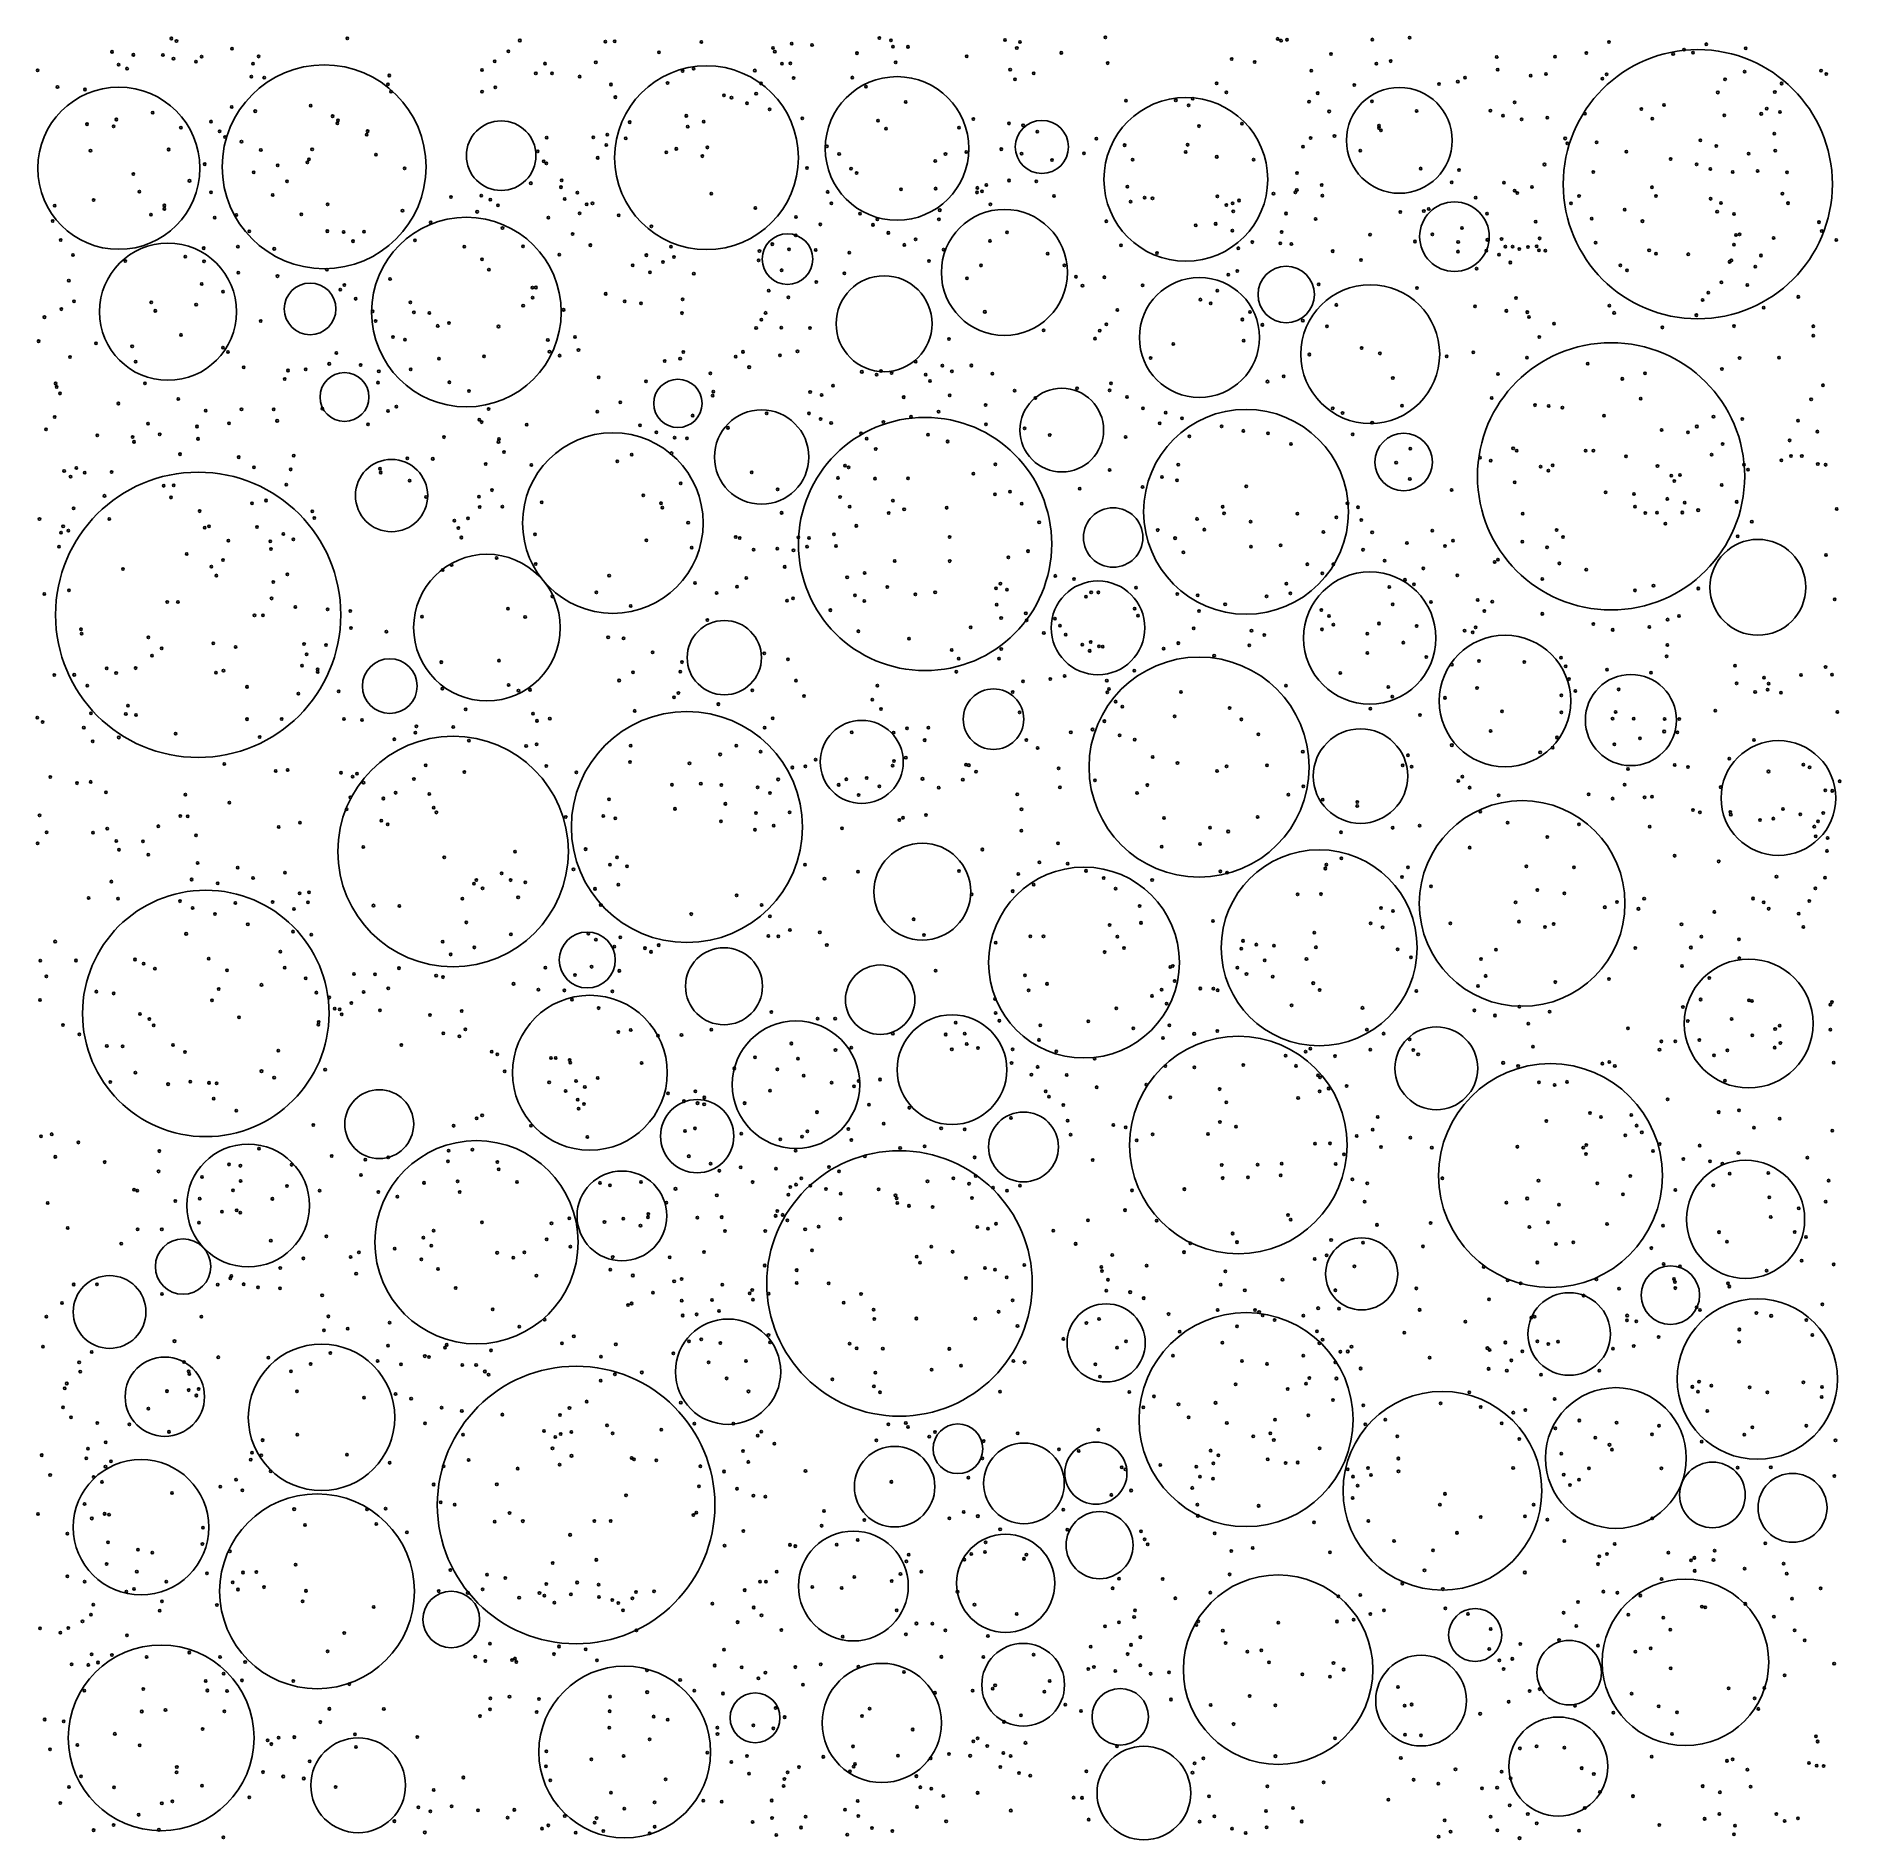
# Model space of a CAD drawing. Header units: metres. Extents: x 0 to 75, y 0.1 to 75.
import ezdxf

# ---------------------------------------------------------------- set-up
doc = ezdxf.new("R2010")
doc.units = ezdxf.units.M
for name, color, linetype in [('Aridos', 7, 'Continuous'), ('Poros', 7, 'Continuous'), ('Ptos_reactivos', 7, 'Continuous')]:
    doc.layers.add(name, color=color, linetype=linetype)

msp = doc.modelspace()

# ---------------------------------------------------------------- linework, layer by layer
at = {"layer": 'Aridos'}
for centre, radius in [((69.044, 68.846), 5.592), ((11.971, 69.568), 4.234), ((27.86, 69.948), 3.818), ((3.441, 69.508), 3.368), ((35.774, 70.33), 2.984), ((56.645, 70.666), 2.198), ((47.774, 69.047), 3.403), ((41.793, 70.395), 1.104), ((40.235, 65.181), 2.619), ((58.934, 66.667), 1.446), ((17.883, 63.532), 3.938), ((31.222, 65.735), 1.05), ((5.483, 63.548), 2.85), ((35.237, 63.048), 1.992), ((48.337, 62.477), 2.494), ((55.436, 61.787), 2.884), ((65.442, 56.71), 5.551), ((12.816, 60.003), 1.016), ((26.67, 59.739), 1.004), ((42.619, 58.631), 1.738), ((30.147, 57.511), 1.959), ((50.276, 55.235), 4.256), ((23.967, 54.766), 3.752), ((36.938, 53.897), 5.262), ((56.828, 57.302), 1.197), ((14.771, 55.909), 1.502), ((6.737, 50.955), 5.927), ((44.754, 54.167), 1.235), ((18.735, 50.425), 3.045), ((55.416, 49.989), 2.748), ((44.124, 50.413), 1.947), ((61.035, 47.375), 2.733), ((48.326, 44.625), 4.573), ((66.267, 46.582), 1.893), ((39.783, 46.618), 1.257), ((27.043, 42.138), 4.8), ((34.308, 44.843), 1.727), ((17.328, 41.12), 4.789), ((55.031, 44.254), 1.963), ((72.395, 43.343), 2.384), ((61.746, 38.961), 4.273), ((36.823, 39.453), 2.013), ((53.314, 37.121), 4.071), ((43.54, 36.507), 3.965), ((7.054, 34.393), 5.12), ((22.905, 36.613), 1.162), ((71.161, 33.974), 2.676), ((23.012, 31.929), 3.217), ((31.574, 31.435), 2.648), ((38.058, 32.056), 2.277), ((58.183, 32.112), 1.72), ((49.956, 28.924), 4.519), ((62.925, 27.656), 4.65), ((14.261, 29.793), 1.431), ((27.47, 29.293), 1.524), ((41.028, 28.845), 1.452), ((8.815, 26.413), 2.549), ((18.302, 24.885), 4.222), ((35.876, 23.174), 5.515), ((24.344, 25.98), 1.866), ((71.031, 25.838), 2.454), ((55.079, 23.571), 1.498), ((3.056, 21.989), 1.511), ((67.908, 22.687), 1.212), ((63.699, 21.073), 1.715), ((71.518, 19.2), 3.332), ((44.464, 20.704), 1.624), ((50.277, 17.516), 4.446), ((28.754, 19.507), 2.188), ((11.863, 17.61), 3.042), ((5.351, 18.469), 1.648), ((22.44, 13.969), 5.766), ((65.641, 15.92), 2.924), ((58.435, 14.561), 4.129), ((44.036, 15.292), 1.292), ((4.362, 13.044), 2.814), ((35.672, 14.73), 1.672), ((11.676, 10.383), 4.047), ((33.96, 10.602), 2.282), ((40.285, 10.717), 2.041), ((51.608, 7.129), 3.936), ((68.532, 7.434), 3.46), ((59.794, 8.568), 1.102), ((5.2, 4.293), 3.858), ((41.015, 6.499), 1.719), ((57.546, 5.842), 1.884), ((24.459, 3.705), 3.566), ((35.14, 4.912), 2.478), ((29.875, 5.124), 1.036), ((63.251, 3.102), 2.058), ((13.384, 2.322), 1.969)]:
    msp.add_circle(centre, radius, dxfattribs=at)
at = {"layer": 'Poros'}
for centre, radius in [((19.327, 70.033), 1.446), ((51.945, 64.263), 1.172), ((11.387, 63.666), 1.073), ((71.542, 52.097), 1.991), ((28.598, 49.175), 1.543), ((14.699, 47.995), 1.137), ((28.585, 35.523), 1.6), ((35.074, 34.964), 1.442), ((6.11, 23.875), 1.15), ((38.305, 16.305), 1.033), ((41.048, 14.868), 1.675), ((69.655, 14.386), 1.364), ((72.981, 13.851), 1.433), ((44.191, 12.3), 1.393), ((17.254, 9.212), 1.176), ((63.699, 7.005), 1.339), ((45.049, 5.171), 1.174), ((46.03, 2), 1.946)]:
    msp.add_circle(centre, radius, dxfattribs=at)
at = {"layer": 'Ptos_reactivos'}
for centre in [(44.429, 74.949), (3.159, 74.346), (4.045, 74.221), (5.27, 74.218), (5.623, 74.899), (5.836, 74.793), (8.144, 74.473), (12.934, 74.902), (19.626, 74.369), (20.102, 74.816), (23.655, 74.769), (24.043, 74.785), (25.883, 74.328), (27.645, 74.756), (30.622, 74.51), (30.697, 74.348), (31.401, 74.686), (32.247, 74.63), (34.106, 74.29), (35.044, 74.915), (35.52, 74.821), (35.605, 74.563), (36.228, 74.553), (40.265, 74.838), (40.752, 74.5), (40.882, 74.758), (42.596, 74.304), (51.59, 74.885), (51.733, 74.815), (51.98, 74.845), (53.805, 74.254), (55.52, 74.857), (57.069, 74.932), (64.417, 74.297), (65.353, 74.749), (68.022, 74.256), (68.475, 74.441), (68.848, 74.312), (69.396, 74.663), (71.037, 74.495), (0.063, 73.582), (3.429, 73.811), (3.786, 73.652), (5.712, 74.057), (6.643, 73.942), (6.88, 74.15), (9.017, 73.85), (9.249, 74.153), (18.535, 73.591), (19.061, 73.956), (20.766, 73.448), (21.151, 73.86), (21.442, 73.447), (23.26, 73.91), (26.867, 73.545), (27.321, 73.647), (29.866, 73.569), (30.993, 73.852), (31.341, 73.863), (35.718, 73.91), (38.67, 74.164), (40.475, 73.61), (41.456, 73.457), (44.53, 73.876), (49.679, 74.045), (50.634, 73.923), (52.983, 73.56), (55.692, 73.85), (56.289, 73.959), (60.694, 74.136), (60.73, 73.603), (63.117, 74.142), (70.988, 73.521), (74.17, 73.559), (0.892, 72.885), (2.032, 72.781), (8.946, 73.319), (9.48, 73.275), (14.619, 72.99), (14.677, 73.362), (14.749, 72.691), (18.536, 72.689), (19.081, 72.871), (22.588, 73.32), (23.886, 72.988), (26.238, 73.047), (30.124, 73.031), (31.476, 73.256), (33.916, 73.278), (34.483, 72.901), (40.676, 73.206), (49.054, 73.04), (54.772, 72.964), (58.293, 73.008), (59.074, 73.107), (59.377, 73.277), (62.105, 73.355), (62.737, 73.427), (65.082, 73.229), (65.255, 73.406), (70.181, 73.198), (72.526, 73.03), (74.384, 73.422), (8.134, 72.056), (11.415, 72.109), (24.072, 72.462), (28.582, 72.538), (28.896, 72.441), (29.542, 72.212), (29.921, 72.604), (30.48, 71.956), (36.135, 72.265), (45.285, 72.32), (47.358, 72.327), (47.888, 72.123), (48.06, 72.395), (49.46, 72.659), (52.897, 72.272), (53.254, 72.628), (55.505, 72.284), (61.434, 72.247), (66.704, 71.966), (67.642, 72.142), (69.877, 72.657), (71.912, 71.983), (72.245, 72.673), (2.123, 71.34), (3.221, 71.247), (3.337, 71.534), (4.847, 71.814), (6.018, 71.192), (7.27, 71.45), (9.106, 71.88), (12.32, 71.672), (12.523, 71.378), (12.547, 71.496), (24.669, 71.424), (27.016, 71.686), (27.081, 71.239), (27.744, 71.446), (31.837, 71.578), (34.985, 71.486), (38.349, 71.2), (38.946, 71.551), (40.423, 71.369), (41.015, 71.296), (48.319, 71.258), (50.103, 71.363), (53.729, 71.868), (55.802, 71.278), (57.36, 71.888), (60.431, 71.898), (60.956, 71.693), (61.726, 71.539), (62.791, 71.605), (64.354, 71.772), (67.153, 71.565), (70.145, 71.702), (71.679, 71.769), (72.455, 71.847), (7.626, 71.046), (7.855, 70.803), (8.537, 70.616), (13.74, 70.901), (13.776, 71.05), (21.218, 70.78), (23.151, 70.792), (23.692, 70.476), (23.735, 70.908), (24.505, 70.757), (35.319, 71.152), (41.601, 71.028), (44.055, 70.735), (45.23, 70.468), (47.846, 70.483), (52.955, 70.761), (53.951, 70.848), (55.798, 71.175), (55.878, 71.085), (63.534, 70.746), (63.619, 70.545), (64.839, 70.589), (69.152, 70.673), (72.22, 70.948), (2.264, 70.234), (5.511, 70.288), (9.341, 70.271), (11.277, 69.752), (11.337, 69.883), (11.474, 70.294), (14.121, 70.077), (20.844, 70.207), (21.096, 69.8), (21.207, 69.713), (23.338, 69.942), (26.184, 70.173), (26.601, 70.316), (27.687, 70.012), (27.893, 70.372), (32.858, 70.419), (33.37, 70.102), (37.36, 69.812), (37.788, 70.1), (38.65, 70.185), (40.103, 70.301), (40.947, 70.11), (42.216, 69.849), (43.539, 70.126), (45.559, 69.86), (47.767, 70.188), (49.06, 69.983), (50.587, 69.866), (52.641, 70.402), (55.021, 70.242), (66.076, 70.196), (67.917, 69.893), (69.812, 70.429), (71.157, 70.113), (72.261, 70.236), (4.048, 69.266), (6.377, 68.986), (7.01, 69.679), (9.045, 69.342), (10.045, 69.63), (10.43, 68.966), (15.313, 69.501), (21.84, 69.008), (32.033, 69.514), (33.867, 69.489), (34.094, 69.306), (40.428, 69), (41.559, 68.966), (52.396, 69.306), (57.535, 69.497), (59.127, 69.435), (62.676, 69.664), (64.7, 69.351), (68.996, 69.668), (69.571, 69.481), (70.498, 69.353), (71.531, 69.397), (72.755, 69.34), (4.295, 68.535), (7.275, 68.511), (9.834, 68.401), (17.239, 68.312), (18.497, 68.374), (18.876, 68.2), (20.559, 68.888), (21.81, 68.723), (21.969, 68.235), (22.495, 68.498), (28.054, 68.452), (32.893, 68.528), (35.941, 68.636), (37.379, 68.666), (39.098, 68.502), (39.115, 68.694), (39.307, 68.553), (39.487, 68.813), (42.301, 68.359), (45.345, 68.741), (46.058, 68.285), (46.389, 68.26), (49.083, 68.341), (51.416, 68.452), (52.329, 68.505), (52.386, 68.607), (53.419, 68.812), (53.449, 68.371), (58.823, 68.919), (59.816, 68.286), (60.99, 68.913), (61.431, 68.574), (61.543, 68.475), (62.152, 68.734), (64.115, 68.351), (67.139, 68.722), (67.307, 68.352), (69.578, 68.239), (72.563, 68.449), (0.776, 67.952), (2.391, 68.187), (4.772, 67.579), (5.333, 67.823), (5.335, 67.961), (7.426, 67.457), (8.328, 67.569), (11.023, 67.594), (12.113, 68.007), (15.227, 67.742), (18.329, 67.699), (19.192, 67.971), (21.286, 67.458), (22.586, 67.632), (22.879, 68.013), (23.121, 68.05), (24.212, 67.555), (29.887, 67.858), (31.573, 67.488), (33.046, 68.053), (34.24, 67.623), (37.551, 67.767), (39.656, 68.008), (45.48, 68.119), (49.46, 67.977), (49.717, 68.053), (49.741, 67.716), (49.987, 68.169), (51.939, 67.628), (56.685, 67.686), (57.662, 67.729), (57.869, 67.82), (60.291, 67.625), (63.778, 68.051), (66.009, 67.789), (69.849, 67.704), (70.007, 68.068), (70.552, 67.613), (72.794, 68.058), (0.696, 67.317), (8.862, 66.89), (12.103, 66.894), (12.782, 66.862), (13.628, 66.872), (16.398, 67.259), (19.382, 67.023), (22.292, 66.774), (25.571, 67.095), (31.567, 66.723), (32.582, 67.173), (34.771, 67.158), (34.956, 67.39), (35.412, 66.826), (37.512, 67.382), (40.344, 66.842), (44.466, 67.309), (48.188, 67.141), (49.013, 67.2), (49.71, 66.916), (51.755, 66.857), (53.164, 67.401), (55.431, 66.748), (58.018, 66.759), (59.245, 67.031), (62.309, 67.284), (64.639, 67.415), (66.746, 67.31), (70.628, 66.738), (70.782, 66.762), (74.08, 67.268), (74.197, 66.899), (1.029, 66.526), (6.97, 66.189), (8.386, 66.255), (9.896, 66.16), (13.175, 66.479), (15.745, 66.509), (17.793, 66.249), (20.238, 66.263), (23.036, 66.313), (26.38, 66.248), (30.059, 66.066), (30.588, 66.355), (31.288, 66.141), (32.397, 66.117), (33.789, 66.001), (36.077, 66.326), (36.545, 66.55), (37.709, 66.127), (39.635, 66.492), (42.033, 65.964), (45.079, 66.309), (46.577, 65.985), (49.951, 66.187), (50.532, 66.439), (51.699, 66.393), (52.163, 66.362), (53.879, 66.064), (57.293, 66.465), (59.079, 66.049), (59.089, 66.449), (60.26, 66.088), (60.305, 66.535), (60.89, 66.564), (61.051, 66.256), (61.348, 66.255), (61.625, 66.153), (61.988, 66.232), (62.351, 66.269), (62.442, 66.1), (62.471, 66.591), (62.712, 66.088), (64.798, 66.412), (67.025, 66.1), (67.309, 65.955), (70.546, 66.338), (72.195, 66.616), (74.798, 66.533), (1.533, 65.906), (3.708, 65.652), (6.203, 65.835), (6.985, 65.641), (12.084, 65.292), (18.535, 65.728), (18.815, 65.3), (21.74, 65.922), (24.793, 65.48), (25.36, 65.897), (26.047, 65.613), (26.503, 65.82), (30.02, 65.681), (30.977, 65.273), (37.098, 65.655), (39.264, 65.469), (42.729, 65.473), (49.911, 65.236), (55.055, 65.696), (59.854, 65.339), (60.789, 65.918), (61.256, 65.593), (65.831, 65.474), (66.104, 65.265), (68.646, 65.938), (70.365, 65.621), (70.444, 65.685), (71.433, 65.419), (71.667, 65.883), (1.363, 64.839), (6.885, 64.702), (8.404, 65.167), (10.033, 65.026), (12.642, 64.467), (12.812, 64.657), (14.713, 64.911), (20.626, 64.548), (20.768, 64.554), (25.508, 65.188), (27.332, 65.128), (32.419, 64.778), (33.586, 65.147), (38.678, 64.937), (43.205, 64.998), (43.48, 64.626), (44.392, 64.982), (45.975, 64.646), (49.535, 65.083), (53.294, 64.681), (57.375, 64.528), (70.029, 64.772), (71.103, 64.662), (1.58, 63.984), (4.785, 63.939), (6.654, 63.842), (7.773, 64.386), (13.283, 64.084), (15.553, 63.933), (20.241, 63.794), (20.634, 64.132), (23.672, 64.291), (24.459, 63.978), (25.139, 63.896), (26.863, 64.062), (30.446, 64.426), (31.261, 64.142), (48.382, 64.054), (48.809, 63.895), (49.077, 64.422), (54.031, 63.833), (59.789, 63.767), (61.493, 64.113), (65.371, 63.798), (69.243, 64.037), (69.481, 64.34), (71.786, 63.716), (73.221, 64.166), (0.351, 63.321), (1.057, 63.655), (4.952, 63.584), (9.336, 63.161), (13.992, 63.561), (14.107, 63.161), (15.699, 63.519), (16.345, 63.498), (16.694, 62.96), (17.157, 63.077), (21.918, 63.626), (26.835, 63.489), (30.141, 63.214), (30.31, 63.5), (39.422, 63.543), (44.473, 63.027), (44.931, 63.622), (50.121, 63.224), (50.438, 63.541), (50.957, 63.003), (52.635, 63.179), (61.093, 63.584), (61.96, 63.529), (62.03, 63.332), (63.072, 63.053), (65.57, 63.5), (68.988, 63.405), (70.549, 62.949), (73.843, 62.946), (0.106, 62.325), (2.492, 62.236), (6.024, 62.586), (14.831, 62.496), (15.326, 62.388), (19.216, 62.933), (21.265, 62.376), (22.399, 62.498), (29.921, 62.872), (30.962, 62.89), (32.153, 62.867), (37.93, 62.41), (41.863, 62.777), (43.999, 62.434), (44.199, 62.756), (47.252, 62.209), (50.177, 62.345), (53.635, 62.937), (62.457, 62.494), (67.572, 62.893), (73.842, 62.557), (1.417, 61.663), (3.995, 62.111), (4.14, 61.471), (7.768, 62.059), (7.975, 61.877), (12.483, 61.838), (16.739, 61.598), (18.615, 61.689), (21.335, 61.883), (21.756, 61.728), (22.54, 61.955), (26.124, 61.495), (26.764, 61.597), (26.895, 61.874), (29.072, 61.682), (29.37, 61.881), (30.907, 61.732), (31.639, 61.901), (36.552, 61.471), (46.31, 61.624), (52.906, 61.771), (55.079, 62.036), (55.835, 61.813), (58.615, 61.693), (59.717, 61.864), (61.947, 61.644), (70.779, 61.622), (72.42, 61.644), (8.629, 61.24), (10.335, 60.75), (10.47, 61.105), (11.208, 61.151), (12.181, 61.383), (13.488, 61.331), (14.243, 61.073), (15.57, 61.153), (23.382, 60.821), (28.021, 60.985), (29.63, 61.244), (34.312, 61.05), (34.925, 60.93), (35.106, 61.084), (35.548, 60.999), (36.969, 60.934), (37.661, 61.311), (38.052, 61.066), (38.862, 61.313), (39.739, 60.97), (51.841, 60.863), (56.374, 60.79), (60.741, 60.961), (64.472, 61.386), (65.908, 60.76), (66.854, 60.99), (70.045, 61.164), (0.814, 60.566), (0.86, 60.418), (1.001, 60.151), (4.527, 60.571), (14.209, 60.606), (17.175, 60.62), (17.988, 60.25), (25.344, 60.654), (28.115, 60.062), (28.141, 60.225), (32.165, 60.211), (32.639, 60.091), (33.117, 60.474), (36.054, 59.997), (37.144, 60.673), (37.966, 60.069), (40.659, 60.268), (41.522, 59.968), (43.257, 60.363), (44.607, 60.283), (44.668, 60.572), (45.33, 60.008), (51.167, 60.647), (60.483, 59.964), (74.244, 60.495), (3.422, 59.735), (5.911, 59.922), (7.052, 59.441), (8.537, 59.495), (9.877, 59.489), (11.898, 59.522), (14.628, 59.427), (14.972, 59.604), (18.803, 59.505), (23.319, 59.397), (24.275, 59.786), (27.283, 59.235), (30.358, 59.327), (32.115, 59.32), (37.498, 59.39), (39.454, 59.667), (45.991, 59.537), (46.938, 59.354), (53.88, 59.531), (54.284, 59.336), (56.76, 59.641), (62.286, 59.666), (62.85, 59.634), (63.422, 59.561), (65.15, 59.226), (66.673, 59.935), (73.755, 59.909), (0.418, 58.657), (0.775, 59.169), (4.655, 58.9), (5.143, 58.453), (6.689, 58.779), (8.019, 58.912), (10.019, 59.014), (13.797, 58.867), (18.414, 59.06), (18.513, 58.96), (20.39, 58.852), (25.099, 58.83), (25.777, 58.54), (28.75, 58.723), (32.597, 59.089), (33.037, 58.928), (34.281, 58.493), (35.211, 58.963), (36.356, 59.184), (39.466, 58.868), (41.073, 58.702), (46.69, 58.913), (47.618, 59.122), (49.259, 58.787), (50.164, 58.598), (51.189, 58.498), (54.706, 58.449), (55.515, 58.933), (67.54, 58.634), (68.635, 58.535), (69.005, 58.779), (69.697, 59.183), (70.89, 59.089), (73.209, 59.023), (74.015, 58.57), (2.545, 58.412), (4.011, 58.338), (4.073, 58.142), (6.732, 58.267), (16.949, 58.337), (19.216, 58.135), (19.233, 58.262), (19.446, 57.717), (26.53, 58.317), (27.046, 58.286), (34.515, 58.274), (34.892, 57.841), (37.066, 58.435), (37.875, 58.156), (42.122, 58.422), (45.269, 58.347), (47.921, 58.371), (52.142, 58.055), (57.099, 57.855), (61.374, 57.871), (61.52, 57.77), (64.384, 57.772), (64.71, 57.773), (70.073, 58.051), (72.861, 58.198), (1.676, 57.058), (5.983, 57.629), (8.425, 57.505), (9.053, 57.084), (10.584, 56.993), (10.711, 57.563), (14.292, 57.023), (15.427, 57.451), (16.486, 57.435), (18.686, 57.219), (20.582, 57.183), (24.152, 57.33), (24.753, 57.61), (26.404, 57.67), (33.615, 57.151), (33.762, 57.082), (39.861, 57.205), (44.604, 56.973), (47.456, 57.19), (56.512, 57.28), (59.998, 57.484), (60.445, 57.358), (62.514, 57.115), (62.836, 56.944), (63.015, 57.161), (66.062, 57.536), (67.37, 57.133), (69.618, 57.61), (70.964, 57.194), (71.136, 56.987), (72.521, 57.378), (72.917, 57.551), (73.367, 57.548), (74.033, 57.219), (74.354, 57.187), (1.17, 56.935), (1.434, 56.692), (2.023, 56.858), (3.139, 56.883), (5.308, 56.315), (5.721, 56.333), (10.397, 56.362), (14.324, 56.868), (15.524, 56.53), (26.788, 56.414), (29.739, 56.872), (33.318, 56.645), (34.858, 56.617), (36.235, 56.623), (38.945, 56.816), (43.365, 56.192), (45.974, 56.267), (46.778, 56.681), (47.411, 56.546), (50.281, 56.294), (57.081, 56.599), (61.441, 56.461), (67.941, 56.733), (68.066, 56.513), (68.303, 56.765), (70.039, 56.352), (2.845, 55.897), (5.61, 55.83), (8.978, 55.59), (9.557, 55.704), (16.21, 55.851), (18.4, 55.861), (18.941, 56.135), (19.379, 55.447), (21.011, 55.63), (25.232, 55.92), (25.97, 55.592), (30.814, 56.167), (33.41, 55.845), (33.807, 55.446), (35.601, 55.696), (39.84, 55.962), (40.468, 56.066), (40.955, 55.568), (49.308, 55.442), (54.49, 55.59), (58.816, 56.145), (65.213, 56.046), (66.393, 55.977), (66.438, 55.448), (67.777, 55.772), (68.504, 55.618), (70.665, 55.649), (0.144, 54.931), (1.559, 55.383), (3.041, 54.94), (6.799, 55.262), (11.477, 55.259), (11.563, 54.977), (17.384, 54.868), (17.948, 54.964), (18.437, 55.433), (26.023, 55.409), (27.096, 54.779), (30.976, 55.192), (35.429, 55.183), (36.07, 55.341), (37.841, 55.401), (41.679, 54.802), (48.243, 54.941), (49.365, 55.17), (50.464, 54.826), (52.407, 55.155), (54.03, 55.005), (54.931, 55.426), (55.06, 54.892), (61.77, 55.154), (66.86, 55.18), (67.351, 55.199), (67.697, 54.739), (68.4, 55.206), (69.06, 55.302), (71.29, 54.823), (74.818, 55.356), (1.041, 54.367), (1.128, 54.633), (1.347, 54.452), (7.009, 54.572), (7.19, 54.633), (7.991, 54.033), (9.183, 54.603), (9.733, 54.011), (10.279, 54.317), (10.692, 54.086), (17.551, 54.557), (17.673, 54.167), (20.732, 54.295), (25.362, 54.052), (29.07, 54.187), (29.238, 54.142), (31.675, 54.17), (32.118, 54.151), (33.152, 54.3), (34.079, 54.651), (37.959, 54.183), (46.609, 54.473), (47.329, 54.139), (48.539, 54.498), (53.492, 54.397), (55.516, 54.378), (58.012, 54.453), (58.876, 54.035), (61.754, 53.992), (63.18, 54.474), (63.445, 54.183), (70.705, 54.218), (0.957, 53.781), (6.261, 53.484), (7.773, 53.227), (9.761, 53.686), (19.137, 53.317), (27.244, 53.746), (29.812, 53.657), (30.797, 53.707), (31.472, 53.636), (32.039, 53.791), (33.238, 53.814), (40.399, 53.341), (41.22, 53.599), (47.675, 53.553), (50.479, 53.791), (51.712, 53.845), (55.14, 53.656), (56.033, 53.202), (56.957, 53.94), (58.54, 53.81), (60.741, 53.251), (62.785, 53.756), (74.372, 53.441), (3.61, 52.854), (7.288, 52.956), (7.494, 52.587), (10.442, 52.632), (16.899, 52.82), (17.265, 53.028), (20.76, 53.061), (23.814, 52.584), (29.51, 52.488), (31.108, 52.948), (33.702, 52.514), (34.424, 52.695), (35.681, 53.191), (37.967, 53.185), (42.35, 52.573), (52.819, 53.058), (53.44, 52.673), (53.906, 53.058), (57.638, 52.88), (59.052, 52.595), (60.605, 53.153), (62.581, 52.448), (63.297, 53.088), (64.408, 52.831), (0.345, 51.823), (1.369, 51.97), (9.858, 52.313), (21.458, 51.717), (23.283, 51.887), (27.382, 52.279), (28.276, 51.865), (29.129, 52.121), (34.023, 51.765), (35.366, 52.107), (36.535, 51.801), (37.359, 51.892), (39.891, 52.059), (40.072, 52.245), (40.34, 52), (43.132, 52.44), (43.621, 51.705), (43.84, 51.887), (44.141, 51.883), (45.707, 52.087), (47.417, 51.816), (48.266, 51.768), (51.126, 51.723), (51.95, 52.245), (52.116, 51.848), (56.226, 52.114), (56.875, 52.408), (57.249, 52.219), (66.432, 51.966), (67.204, 52.163), (69.063, 52.048), (5.45, 51.487), (5.893, 51.49), (9.785, 51.634), (10.777, 51.28), (12.115, 51.179), (13.054, 51.112), (19.606, 51.208), (24.709, 51.326), (31.205, 51.541), (31.454, 51.636), (33.004, 51.148), (34.412, 51.529), (39.917, 51.377), (41.125, 51.019), (45.647, 51.207), (48.324, 51.109), (49.408, 51.393), (53.404, 51.154), (56.372, 51.389), (57.959, 51.488), (59.9, 51.572), (60.176, 51.11), (60.502, 51.503), (62.581, 50.996), (74.734, 51.596), (1.872, 50.357), (9.077, 50.929), (9.429, 50.936), (13.084, 50.406), (14.561, 50.256), (16.037, 50.882), (20.323, 50.868), (27.896, 50.734), (34.171, 50.274), (38.834, 50.435), (40.101, 50.821), (41.157, 50.72), (41.874, 50.203), (42.335, 50.799), (42.544, 50.508), (45.79, 50.919), (48.104, 50.393), (50.502, 50.292), (53.427, 50.346), (53.722, 50.909), (53.907, 50.544), (55.795, 50.594), (57.364, 50.488), (59.353, 50.291), (59.695, 50.228), (59.815, 50.431), (64.706, 50.571), (65.512, 50.33), (67.034, 50.452), (67.787, 50.759), (68.269, 50.906), (1.893, 50.172), (4.667, 50.017), (5.221, 49.561), (7.365, 49.773), (8.291, 49.619), (11.14, 49.738), (12.05, 49.699), (23.772, 50.023), (24.41, 49.98), (36.272, 49.965), (38.047, 49.496), (40.102, 49.533), (42.783, 50.133), (43.468, 49.716), (43.779, 49.458), (43.823, 49.823), (44.164, 49.641), (44.322, 49.635), (46.852, 49.553), (47.46, 49.777), (50.409, 49.682), (51.032, 50.114), (55.31, 50.166), (56.806, 49.803), (67.781, 49.703), (2.939, 48.729), (4.135, 48.739), (4.82, 49.258), (11.056, 48.845), (11.241, 49.318), (11.701, 48.694), (16.836, 48.987), (19.233, 49.055), (25.618, 49.399), (26.835, 48.988), (30.255, 49.353), (31.242, 49.1), (38.338, 49.135), (40.016, 49.136), (48.95, 49.255), (55.316, 49.371), (57.763, 49.199), (58.826, 48.886), (59.952, 49.032), (61.835, 48.991), (63.366, 49.172), (63.556, 48.816), (67.749, 49.228), (70.596, 48.837), (74.352, 48.783), (0.76, 48.449), (1.586, 48.461), (2.128, 48.016), (3.33, 48.533), (7.477, 48.551), (7.79, 48.636), (8.768, 47.963), (11.703, 48.582), (19.636, 48.043), (24.228, 48.226), (24.809, 48.569), (26.767, 48.589), (31.571, 48.224), (34.957, 48.013), (38.234, 48.587), (41.009, 48.187), (42.14, 48.286), (42.737, 48.417), (44.491, 48.222), (45.63, 48.632), (51.932, 48.013), (54.188, 48.539), (56.185, 47.958), (63.695, 48.286), (65.275, 48.68), (67.1, 48.548), (70.659, 48.105), (71.798, 48.342), (71.989, 48.094), (73.338, 48.458), (74.625, 48.472), (10.903, 47.679), (12.576, 47.774), (16.882, 47.882), (20.047, 47.807), (20.528, 47.838), (26.509, 47.531), (26.693, 47.705), (28.35, 47.242), (29.761, 47.816), (31.912, 47.579), (34.744, 47.433), (40.581, 47.745), (44.51, 47.732), (44.577, 47.873), (44.858, 47.352), (47.568, 47.751), (56.349, 47.557), (58.539, 47.506), (59.877, 47.91), (63.38, 47.609), (63.959, 47.794), (65.758, 47.853), (71.429, 47.752), (71.944, 47.842), (72.499, 47.718), (0.053, 46.683), (0.274, 46.498), (2.282, 46.863), (3.732, 46.837), (3.819, 47.181), (4.159, 46.796), (8.77, 46.619), (10.207, 46.621), (12.795, 46.628), (13.548, 46.589), (17.852, 47.026), (20.65, 46.848), (20.814, 46.55), (21.348, 46.645), (24.878, 46.964), (30.611, 46.656), (35.108, 47.041), (40.868, 46.9), (44.388, 46.536), (45.135, 47.139), (47.306, 46.736), (49.59, 47.08), (50.08, 46.606), (55.442, 47.05), (57.502, 46.787), (60.914, 46.941), (63.377, 46.902), (65.502, 46.635), (65.63, 46.918), (66.383, 46.635), (67.665, 46.627), (68.276, 46.625), (69.771, 46.976), (74.845, 46.922), (1.987, 46.27), (2.357, 45.699), (3.441, 45.858), (5.8, 46.013), (9.293, 45.874), (14.883, 45.787), (15.762, 46.053), (15.807, 46.32), (17.333, 46.294), (17.984, 45.725), (30.274, 46.261), (33.895, 46.077), (35.634, 46.053), (36.191, 46.238), (36.923, 45.747), (37.077, 46.263), (41.148, 45.752), (42.995, 46.077), (43.897, 46.189), (45.023, 45.95), (45.653, 45.767), (50.788, 45.991), (60.434, 46.132), (63.191, 45.857), (66.642, 45.82), (67.648, 46.107), (68.198, 46.077), (71.375, 45.756), (20.365, 45.506), (20.798, 45.578), (24.708, 45.513), (28.425, 45.152), (29.096, 45.515), (30.103, 45.27), (36.14, 45.014), (41.613, 45.426), (46.396, 45.049), (52.634, 45.266), (57, 45.122), (58.825, 45.539), (62.495, 45.24), (63.02, 45.439), (65.579, 45.577), (70.351, 44.982), (0.59, 44.211), (7.822, 44.758), (9.961, 44.467), (10.455, 44.512), (12.671, 44.39), (13.155, 44.23), (13.337, 44.353), (16.191, 44.706), (17.797, 44.421), (21.202, 44.673), (22.451, 44.408), (24.681, 44.835), (27.152, 44.783), (31.426, 44.611), (31.966, 44.66), (32.388, 44.939), (35.589, 44.69), (35.644, 44.879), (38.644, 44.725), (38.758, 44.707), (39.061, 44.436), (42.488, 44.575), (47.427, 44.794), (49.074, 44.469), (49.464, 44.66), (51.146, 44.706), (56.786, 44.701), (57.152, 44.643), (59.265, 44.232), (66.145, 44.551), (68.088, 44.719), (68.634, 44.63), (71.983, 44.444), (73.435, 44.728), (73.687, 44.62), (1.702, 43.961), (2.275, 44.014), (2.904, 43.583), (6.205, 43.486), (13.606, 43.98), (14.938, 43.559), (15.699, 44.129), (16.338, 43.513), (26.421, 43.892), (27.622, 43.935), (28.474, 43.883), (29.979, 43.788), (30.495, 43.547), (30.835, 44.113), (33.35, 43.891), (33.664, 44.125), (34.179, 43.467), (34.513, 44.171), (35.042, 43.824), (36.832, 44.14), (37.51, 43.778), (38.508, 44.104), (40.767, 43.499), (42.539, 43.79), (43.994, 44.076), (45.75, 43.554), (46.174, 43.878), (52.035, 43.487), (52.655, 43.823), (59.092, 44.052), (59.564, 43.779), (60.768, 43.45), (64.51, 43.501), (66.003, 43.896), (69.999, 43.793), (74.34, 43.658), (74.631, 43.641), (74.941, 44.042), (8.034, 43.154), (12.901, 42.878), (13.062, 43.372), (14.434, 43.323), (16.527, 42.941), (16.638, 42.742), (23.812, 43.293), (26.544, 42.893), (28.645, 43.101), (29.91, 42.718), (31.311, 42.75), (40.946, 42.878), (53.461, 43.27), (54.893, 43.014), (54.896, 43.172), (60.006, 42.775), (65.503, 43.322), (66.832, 43.367), (67.143, 43.397), (68.841, 42.843), (69.131, 42.747), (70.394, 42.756), (72.582, 42.889), (74.255, 42.716), (0.146, 42.622), (2.957, 42.068), (5.081, 42.172), (5.994, 42.592), (6.303, 42.584), (10.086, 42.144), (10.964, 42.321), (14.347, 42.397), (14.615, 42.245), (22.012, 42.554), (23.566, 42.598), (24.065, 42.503), (28.457, 42.371), (29.868, 42.022), (30.65, 42.199), (33.491, 42.086), (35.872, 42.429), (36.025, 42.521), (36.974, 42.637), (40.94, 41.983), (46.867, 42.515), (48.779, 42.115), (49.532, 41.951), (50.757, 42.556), (56.368, 42.105), (57.485, 42.196), (61.144, 42.317), (64.108, 42.246), (67.05, 42.156), (70.418, 42.649), (71.632, 42.425), (72.179, 42.491), (73.3, 42.664), (73.881, 42.158), (74.044, 42.372), (0.063, 41.462), (0.441, 41.92), (2.368, 41.905), (3.333, 41.559), (4.442, 41.539), (6.648, 41.789), (13.597, 41.31), (22.834, 41.217), (39.322, 41.204), (42.463, 41.464), (46.774, 41.319), (48.363, 41.435), (54.223, 41.923), (59.568, 41.286), (62.791, 41.721), (73.945, 41.755), (74.439, 41.686), (3.444, 41.191), (4.663, 40.984), (6.711, 40.645), (8.382, 40.449), (16.959, 40.873), (19.904, 41.119), (23.843, 40.572), (24.14, 40.873), (24.559, 40.508), (31.95, 40.569), (41.692, 40.673), (42.865, 40.615), (53.613, 40.577), (54.235, 40.839), (56.999, 40.464), (61.924, 40.503), (63.896, 40.458), (68.08, 40.942), (69.918, 40.706), (74.408, 41.147), (3.134, 39.873), (6.463, 39.958), (7.548, 39.8), (9.021, 40.023), (10.344, 40.245), (18.193, 39.782), (18.297, 39.934), (19.347, 40.213), (19.717, 39.931), (20.327, 39.838), (22.331, 40.38), (24.194, 39.746), (32.761, 39.99), (34.152, 40.28), (38.35, 40.31), (40.81, 40.189), (41.453, 39.743), (43.629, 40.317), (44.361, 40.015), (46.374, 39.933), (49.212, 40.291), (49.489, 40.24), (53.57, 40.415), (56.759, 40.061), (72.315, 40.075), (74.334, 40.03), (2.184, 39.189), (3.408, 39.163), (5.986, 39.058), (8.284, 38.986), (9.827, 39.018), (10.952, 39.385), (11.296, 39.011), (11.344, 39.426), (17.714, 39.156), (18.552, 39.59), (20.032, 39.217), (23.225, 39.57), (29.111, 39.301), (38.876, 39.346), (40.582, 39.473), (44.853, 39.578), (52.417, 39.339), (53.385, 39.349), (57.961, 39.674), (61.472, 39.009), (62.382, 39.521), (63.503, 39.382), (65.685, 39.02), (66.816, 39.16), (71.342, 39.168), (71.783, 39.012), (73.674, 39.062), (73.933, 39.589), (6.506, 38.778), (7.434, 38.519), (10.715, 38.733), (14.022, 38.876), (15.096, 38.86), (23.468, 38.894), (27.222, 38.518), (30.145, 38.899), (30.49, 38.431), (36.466, 38.308), (45.853, 38.852), (48.901, 38.235), (55.887, 38.769), (56.38, 38.649), (61.612, 38.211), (65.182, 38.807), (66.58, 38.738), (69.734, 38.613), (71.995, 38.74), (73.237, 38.533), (6.238, 37.7), (8.801, 38.098), (10.68, 37.796), (11.434, 37.665), (17.874, 38.172), (19.729, 37.683), (22.953, 37.712), (23.261, 37.46), (24.274, 37.558), (30.428, 37.611), (30.842, 37.591), (31.321, 37.864), (32.566, 37.758), (36.89, 37.65), (41.312, 37.593), (41.86, 37.593), (44.607, 38.065), (44.929, 37.583), (45.911, 38.157), (53.109, 37.747), (55.448, 38.132), (55.946, 37.969), (58.768, 38.133), (62.693, 37.982), (63.056, 38.107), (68.368, 38.099), (69.195, 37.583), (70.753, 37.469), (73.434, 37.989), (0.796, 37.38), (10.155, 36.96), (16.896, 37.372), (17.23, 36.842), (18.21, 37.133), (24.028, 37.17), (25.298, 37.105), (25.557, 36.952), (25.873, 37.229), (32.858, 37.231), (39.874, 37.328), (44.396, 36.939), (45.205, 37.108), (50.077, 37.08), (50.152, 37.409), (50.699, 37.256), (51.435, 37.209), (53.176, 37.145), (56.571, 37.057), (57.128, 36.723), (60.657, 37.04), (66.445, 37.11), (68.757, 37.132), (0.176, 36.589), (1.66, 36.592), (4.112, 36.633), (4.472, 36.456), (4.938, 36.253), (7.175, 36.667), (7.94, 36.185), (10.334, 36.292), (13.209, 36.035), (14.085, 36.021), (15.08, 36.274), (16.625, 35.966), (21.162, 36.292), (22.393, 35.988), (23.081, 36.33), (24.232, 36.162), (37.376, 36.165), (41.086, 35.975), (47.127, 36.325), (47.232, 36.36), (49.917, 36.292), (50.294, 36.029), (51.053, 36.596), (52.787, 36.655), (60.04, 36.653), (60.231, 35.954), (68.391, 36.365), (70.773, 36.688), (0.431, 35.931), (2.51, 35.303), (3.228, 35.222), (7.591, 35.404), (9.369, 35.58), (11.205, 35.853), (11.651, 35.261), (13.608, 35.286), (14.632, 35.434), (16.908, 35.901), (19.84, 35.623), (20.876, 35.381), (21.956, 35.347), (23.947, 35.308), (41.241, 35.35), (42.01, 35.622), (46.766, 35.375), (47.309, 35.74), (48.375, 35.429), (48.92, 35.426), (49.097, 35.358), (51.387, 35.919), (53.065, 35.65), (53.334, 35.364), (57.351, 35.329), (59.917, 35.533), (63.121, 35.693), (65.351, 35.818), (69.519, 35.864), (0.17, 34.951), (7.311, 34.936), (12.182, 35.056), (12.41, 34.596), (12.617, 34.559), (13.104, 34.825), (14.287, 34.521), (17.687, 34.491), (22.269, 34.967), (23.372, 34.613), (30.555, 34.451), (39.847, 34.996), (44.885, 34.6), (46.367, 35.123), (46.974, 34.794), (52.165, 34.728), (55.114, 34.624), (59.765, 34.516), (61.63, 34.672), (62.887, 34.462), (68.424, 34.659), (69.162, 34.972), (71.171, 34.942), (71.293, 34.911), (74.548, 34.76), (74.619, 34.862), (1.116, 33.91), (4.319, 34.371), (4.71, 34.159), (4.89, 33.895), (8.438, 34.235), (11.732, 33.928), (11.747, 34.036), (12.703, 34.356), (16.368, 34.324), (17.84, 33.727), (24.713, 33.709), (28.058, 33.72), (32.474, 34.177), (33.203, 34.177), (38.214, 34.012), (39.87, 34.415), (40.024, 34.086), (41.723, 33.903), (43.717, 34.069), (45.59, 33.774), (47.093, 33.902), (55.295, 33.722), (60.618, 34.307), (62.003, 33.971), (66.143, 33.772), (68.63, 34.076), (70.448, 34.162), (72.259, 33.742), (72.448, 33.883), (74.555, 33.722), (1.802, 33.524), (2.942, 33.041), (3.595, 33.028), (5.696, 33.085), (15.183, 33.081), (16.923, 33.57), (17.594, 33.444), (24.197, 33.616), (25.84, 33.464), (26.819, 33.5), (31.386, 33.143), (33.87, 32.972), (35.6, 33.554), (37.798, 33.517), (38.59, 33.555), (38.673, 33.123), (39.133, 32.953), (41.673, 33.295), (46.82, 33.374), (48.119, 33.545), (49.082, 33.66), (55.989, 33.558), (57.073, 33.318), (62.194, 33.014), (67.531, 33.228), (68.109, 33.229), (69.11, 33.285), (71.306, 33.488), (72.243, 32.976), (72.48, 33.163), (6.189, 32.79), (10.067, 32.845), (18.936, 32.799), (19.164, 32.693), (21.396, 32.541), (21.594, 32.542), (22.172, 32.455), (22.198, 32.353), (25.16, 32.338), (29.878, 32.574), (31.655, 32.517), (33.217, 32.868), (38.051, 32.902), (40.531, 32.329), (40.576, 32.899), (42.389, 32.817), (43.981, 32.508), (46.926, 32.206), (50.158, 32.246), (51.918, 32.636), (52.353, 32.214), (52.749, 32.806), (52.951, 32.929), (53.974, 32.618), (55.435, 32.886), (57.222, 32.872), (57.427, 32.692), (60.958, 32.34), (61.581, 32.208), (65.079, 32.311), (65.367, 32.376), (65.598, 32.212), (67.454, 32.882), (69.722, 32.652), (70.274, 32.859), (74.695, 32.35), (3.086, 31.543), (4.132, 31.932), (5.489, 31.454), (6.407, 31.553), (7.189, 31.509), (7.501, 31.492), (9.368, 31.994), (9.894, 31.725), (12.013, 32.057), (19.472, 31.987), (21.32, 31.526), (22.441, 31.588), (23.341, 31.715), (29.01, 32.105), (30.805, 32.065), (31.898, 31.808), (33.054, 31.521), (34.179, 31.583), (35.069, 31.648), (41.36, 31.846), (41.615, 32.173), (42.824, 31.836), (48.128, 32.151), (53.268, 31.82), (53.354, 31.734), (62.442, 31.53), (63.613, 31.55), (70.172, 31.597), (7.385, 30.852), (22.003, 31.174), (22.509, 30.805), (22.802, 31.338), (26.263, 31.072), (26.918, 30.747), (27.397, 31.161), (27.766, 30.9), (30.5, 31.183), (33.99, 31.367), (41.953, 31.151), (42.083, 30.933), (44.071, 31.328), (46.128, 31.436), (47.128, 30.902), (49.177, 31.247), (49.453, 30.702), (52.44, 30.883), (53.334, 31.151), (53.708, 31.274), (54.455, 31.376), (63.095, 31.42), (67.789, 30.824), (8.321, 30.352), (18.308, 30.037), (18.537, 30.156), (22.544, 30.431), (22.766, 30.626), (27.485, 30.664), (27.76, 30.618), (29.44, 30.664), (32.446, 30.291), (34.605, 30.597), (36.283, 30.472), (40.507, 30.054), (42.683, 30.586), (55.746, 30.095), (64.566, 30.254), (65.02, 30.09), (66.28, 30.175), (69.917, 30.291), (70.758, 30.367), (72.448, 30.025), (0.21, 29.289), (0.656, 29.375), (11.522, 29.757), (17.348, 29.724), (20.562, 29.733), (22.91, 29.26), (26.966, 29.508), (27.378, 29.613), (29.302, 29.398), (31.831, 29.272), (32.05, 29.489), (33.751, 29.589), (35.223, 29.818), (37.608, 29.62), (38.588, 29.576), (42.863, 29.932), (42.986, 29.358), (44.766, 29.76), (45.278, 29.66), (46.393, 29.369), (48.698, 29.384), (49.187, 29.877), (49.859, 29.688), (54.874, 29.304), (55.54, 29.564), (57.103, 29.232), (62.756, 29.923), (66.029, 29.326), (66.501, 29.735), (66.719, 29.448), (71.379, 29.647), (74.634, 29.52), (1.759, 29.031), (5.124, 28.671), (9.264, 28.776), (12.288, 28.469), (17.143, 28.689), (18.134, 28.731), (27.123, 28.461), (30.92, 29.158), (31.561, 28.687), (33.88, 29.134), (34.437, 28.459), (35.904, 28.802), (36.919, 28.876), (45.732, 29.119), (53.145, 28.982), (53.763, 28.99), (54.343, 28.535), (55.885, 28.843), (57.994, 28.82), (61.552, 28.851), (64.283, 28.817), (64.399, 28.551), (64.412, 28.922), (67.184, 28.678), (67.462, 28.965), (69.127, 28.904), (70.736, 28.598), (0.797, 28.434), (2.857, 28.214), (5.09, 27.826), (8.02, 28.117), (8.495, 28.062), (10.617, 28.103), (13.682, 28.314), (14.635, 28.413), (17.112, 28.247), (19.168, 28.217), (19.224, 27.919), (28.027, 28.154), (28.386, 27.854), (29.278, 28.003), (30.742, 27.942), (32.944, 28.007), (33.365, 27.83), (38.999, 28.408), (43.907, 28.298), (49.268, 28.095), (50.754, 28.114), (51.759, 28.15), (54, 28.139), (68.445, 28.342), (69.557, 28.25), (70.067, 28.145), (70.372, 27.735), (71.974, 27.766), (73.599, 28.399), (4.072, 27.068), (4.207, 27.032), (6.899, 27.6), (8.186, 27.043), (8.501, 27.432), (10.427, 27.218), (11.781, 27.034), (13.501, 27.685), (14.226, 26.973), (16.122, 27.354), (17.517, 27.413), (17.607, 26.971), (19.984, 27.39), (23.437, 27.353), (23.845, 27.254), (25.136, 27.39), (26.57, 27.105), (29.774, 27.383), (31.34, 27.176), (31.582, 27.284), (31.795, 27.538), (32.177, 27.232), (32.821, 27.093), (35.006, 27.086), (37.04, 27.414), (38.116, 27.546), (38.77, 27.314), (39.045, 27.634), (39.766, 27.154), (40.343, 27.026), (40.879, 27.24), (45.538, 27.037), (47.712, 27.091), (49.305, 27.549), (50.354, 27.579), (51.716, 27.665), (54.697, 27.5), (55.309, 27.333), (58.433, 27.547), (62.426, 27.448), (64.867, 27.332), (66.237, 27.634), (68.115, 27.061), (69.685, 27.251), (74.479, 27.45), (0.487, 26.517), (5.788, 26.595), (6.805, 26.699), (8.337, 26.217), (9.822, 26.689), (15.016, 26.782), (26.193, 26.526), (28.287, 26.839), (31.261, 26.858), (33.437, 26.903), (35.71, 26.833), (35.754, 26.714), (35.786, 26.518), (36.269, 26.399), (37.25, 26.349), (38.884, 26.722), (45.248, 26.219), (55.201, 26.568), (61.091, 26.53), (61.955, 26.703), (63.273, 26.446), (65.936, 26.88), (72.014, 26.755), (73.242, 26.3), (74.359, 26.573), (1.32, 25.479), (6.768, 25.7), (7.722, 26.151), (8.484, 26.114), (18.528, 25.714), (21.417, 25.671), (22.155, 25.884), (23.62, 25.727), (24.4, 25.862), (25.115, 25.577), (25.424, 25.926), (25.439, 26.057), (27.481, 25.91), (28.492, 25.928), (30.73, 25.983), (30.796, 26.183), (31.022, 26.024), (31.219, 25.797), (32.518, 25.532), (33.422, 25.865), (39.108, 25.522), (39.549, 25.449), (39.887, 25.652), (43.707, 25.799), (46.561, 25.778), (52.022, 26.014), (52.13, 25.826), (55.712, 25.61), (57.941, 25.684), (62.051, 25.524), (62.816, 25.712), (65.278, 25.649), (67.603, 25.579), (72.078, 25.937), (3.539, 24.825), (4.22, 25.427), (5.227, 25.422), (9.756, 24.95), (12.067, 25.132), (16.094, 25.079), (16.423, 24.741), (16.519, 25.369), (21.217, 25.006), (22.204, 24.701), (28.623, 25.351), (30.296, 25.35), (31.957, 25.424), (37.198, 24.702), (42.263, 25.362), (43.196, 24.82), (47.958, 24.84), (49.718, 25.249), (49.899, 24.889), (53.812, 24.979), (55.138, 24.87), (57.624, 24.71), (63.151, 24.818), (63.869, 24.879), (69.931, 25.305), (70.253, 24.911), (73.073, 25.31), (73.54, 25.105), (11.107, 24.212), (13.07, 24.278), (13.414, 24.467), (14.903, 24.621), (16.014, 24.176), (19.16, 24.447), (19.829, 24.242), (20.293, 24.464), (23.965, 24.267), (26.33, 24.264), (27.756, 24.477), (32.242, 24.546), (36.594, 24.284), (36.73, 24.036), (38.084, 24.489), (44.714, 24.361), (47.699, 24.474), (53.128, 24.191), (53.621, 24.345), (62.375, 24.044), (67.118, 24.641), (67.624, 23.985), (73.36, 24.117), (74.695, 23.962), (8.074, 23.384), (8.116, 23.486), (10.145, 23.811), (13.301, 23.577), (16.705, 23.775), (20.793, 23.495), (23.857, 23.746), (24.797, 23.504), (26.514, 23.264), (26.822, 23.357), (30.277, 23.919), (31.605, 23.726), (31.609, 23.197), (38.639, 23.4), (39.428, 23.821), (39.849, 23.746), (40.334, 23.424), (41.061, 23.944), (44.263, 23.86), (44.289, 23.69), (44.537, 23.325), (46.146, 23.912), (49.415, 23.676), (51.79, 23.33), (54.78, 23.881), (60.151, 23.862), (61.143, 23.306), (64.835, 23.346), (68.056, 23.362), (68.092, 23.232), (68.303, 23.88), (71.903, 23.707), (1.567, 23.13), (2.531, 23.134), (5.23, 22.738), (7.553, 23.123), (8.629, 23.143), (9.227, 23.013), (10.138, 22.973), (11.889, 22.685), (17.436, 22.984), (25.634, 22.79), (26.832, 22.459), (28.091, 22.49), (28.514, 23.119), (29.655, 22.76), (29.756, 22.899), (29.788, 22.504), (30.444, 22.748), (32.934, 23.179), (34.283, 22.735), (40.574, 22.47), (44.466, 22.878), (45.46, 22.811), (46.026, 22.563), (49.225, 23.127), (50.225, 22.892), (53.987, 22.894), (57.348, 22.965), (60.371, 22.513), (61.68, 23.184), (64.298, 22.672), (65.777, 22.962), (68.107, 22.979), (70.3, 23.182), (70.35, 23.047), (0.432, 21.793), (1.081, 22.362), (6.872, 21.791), (12.148, 21.802), (18.975, 22.097), (24.599, 22.275), (24.745, 22.341), (26.872, 21.842), (27.444, 21.885), (28.38, 22.031), (33.562, 22.372), (34.8, 22.082), (36.576, 21.717), (39.031, 21.711), (39.992, 21.996), (44.171, 21.701), (47.054, 21.899), (49.096, 22.071), (50.648, 22.066), (50.82, 21.983), (50.968, 21.849), (52.656, 21.834), (53.272, 22.146), (54.137, 22.131), (57.487, 22.077), (62.127, 21.758), (62.264, 21.796), (66.11, 21.841), (68.993, 22.177), (69.134, 22.072), (71.483, 21.946), (72.093, 21.829), (74.22, 22.307), (11.963, 21.226), (12.953, 21.29), (14.69, 21.547), (20.078, 21.379), (21.132, 21.667), (22.345, 20.979), (30.433, 21.029), (34.828, 21.696), (40.779, 21.408), (43.645, 21.528), (47.521, 21.166), (49.904, 21.389), (51.463, 21.651), (53.222, 21.188), (56.85, 21.126), (59.388, 21.59), (66.099, 21.641), (66.49, 21.596), (67.414, 20.948), (70.776, 21.261), (73.557, 21.654), (73.804, 21.035), (0.287, 20.552), (2.315, 20.326), (5.753, 20.776), (12.231, 20.279), (14.629, 20.594), (16.997, 20.51), (17.065, 20.623), (18.908, 20.389), (21.852, 20.688), (24.09, 20.643), (26.48, 20.269), (27.13, 20.767), (27.637, 20.849), (28.436, 20.698), (30.501, 20.724), (33.801, 20.677), (34.097, 20.481), (35.184, 20.468), (37.942, 20.457), (42.686, 20.872), (44.915, 20.505), (45.291, 20.768), (49.291, 20.709), (53.321, 20.693), (53.453, 20.834), (54.195, 20.334), (54.503, 20.347), (54.657, 20.543), (60.306, 20.485), (60.395, 20.41), (61.049, 20.721), (61.754, 20.352), (62.382, 20.768), (62.831, 20.654), (63.241, 20.757), (65.519, 20.469), (66.386, 20.571), (70.763, 20.76), (1.792, 19.893), (1.835, 19.504), (6.143, 19.906), (6.339, 19.517), (7.569, 20.11), (9.655, 20.087), (10.593, 19.525), (11.411, 19.825), (14.193, 19.953), (15.165, 19.816), (16.155, 20.154), (16.324, 20.116), (17.712, 19.787), (18.288, 19.788), (18.649, 19.515), (23.471, 20.135), (25.171, 19.475), (27.944, 19.893), (29.498, 19.954), (34.873, 19.463), (37.212, 19.589), (38.435, 19.761), (40.612, 19.956), (41.071, 19.896), (44.016, 19.818), (47.238, 20.176), (50.102, 19.956), (51.151, 19.833), (52.651, 20.172), (53.984, 19.892), (55.036, 19.64), (57.904, 20.095), (60.355, 19.627), (61.11, 19.552), (61.297, 19.974), (64.95, 19.554), (1.196, 18.819), (1.279, 19.017), (5.438, 18.699), (6.347, 18.741), (6.37, 19.416), (6.757, 18.788), (18.801, 19.38), (23.465, 19.137), (24.05, 19.395), (28.692, 19.226), (33.091, 19.186), (34.811, 18.903), (44.205, 19.299), (49.842, 18.985), (52.006, 18.787), (52.771, 19.009), (52.908, 19.244), (54.032, 19.224), (62.532, 19.382), (68.818, 18.879), (69.101, 19.091), (69.608, 18.931), (71.195, 18.853), (73.436, 19.061), (74.207, 18.875), (1.126, 18.025), (4.668, 17.974), (6.664, 18.518), (10.84, 18.689), (13.628, 18.433), (14.937, 18.583), (15.587, 18.387), (16.851, 18.015), (22.166, 17.999), (22.884, 18.268), (26.791, 18.22), (29.602, 18.686), (35.068, 18.656), (40.054, 18.681), (45.424, 18.668), (46.007, 18.029), (46.449, 18.478), (47.468, 18.146), (49.007, 18.213), (53.885, 18.328), (55.144, 18.106), (58.357, 18.189), (59.551, 18.653), (60.025, 18.04), (63.096, 18.377), (69.049, 18.681), (71.939, 18.647), (74.192, 18.457), (1.455, 17.613), (2.543, 17.375), (3.878, 17.318), (16.164, 17.361), (17.692, 17.878), (19.375, 17.728), (21.77, 17.708), (23.729, 17.279), (27.354, 17.353), (28.972, 17.352), (35.418, 17.323), (36.139, 17.376), (36.231, 17.215), (47.891, 17.615), (49.477, 17.38), (51.483, 17.51), (52.858, 17.691), (55.229, 17.319), (56.06, 17.514), (60.899, 17.367), (61.375, 17.811), (61.88, 17.914), (64.12, 17.48), (65.668, 17.388), (67.436, 17.259), (69.437, 17.877), (71.315, 17.201), (73.552, 17.259), (2.899, 16.576), (5.522, 17.009), (9.413, 16.663), (10.853, 16.891), (17.744, 16.895), (21.108, 17.046), (21.572, 16.798), (21.799, 16.916), (22.246, 17.004), (23.954, 16.946), (25.979, 17.096), (29.987, 16.854), (30.135, 17.018), (30.68, 16.515), (34.919, 16.655), (37.11, 16.809), (37.352, 16.997), (39.379, 16.622), (40.787, 16.949), (44.142, 17.094), (50.572, 16.827), (51.284, 16.951), (51.43, 16.667), (56.559, 16.818), (61.626, 16.707), (63.128, 17.153), (64.786, 16.764), (65.376, 16.47), (67.145, 16.905), (69.21, 16.6), (70.977, 16.895), (74.766, 16.656), (0.237, 16.039), (2.087, 15.91), (2.158, 16.31), (3.114, 15.786), (8.924, 15.849), (8.976, 16.141), (9.356, 16.031), (12.918, 16.065), (14.697, 15.722), (17.975, 15.84), (21.459, 16.323), (22.248, 16.012), (24.748, 15.922), (24.848, 15.865), (25.771, 15.822), (29.376, 16.211), (29.592, 15.761), (39.323, 15.906), (42.501, 16.278), (43.324, 16.217), (48.806, 16.232), (49.126, 16.037), (51.179, 15.869), (51.919, 15.71), (52.425, 15.734), (53.329, 16.328), (56.605, 15.901), (63.373, 16.106), (65.478, 16.274), (0.588, 15.214), (2.392, 15.132), (2.887, 15.561), (8.315, 15.026), (9.75, 15.373), (16.932, 15.579), (20.016, 15.484), (21.756, 15.65), (27.604, 15.581), (28.59, 15.36), (31.971, 15.384), (38.737, 15.106), (45.11, 15.538), (45.266, 15.448), (46.71, 15.636), (48.208, 15.557), (48.36, 15.148), (48.906, 15.058), (48.92, 15.697), (54.502, 15.456), (54.719, 15.152), (55.346, 15.504), (55.462, 15.22), (56.609, 15.367), (61.374, 15.509), (63.478, 15.226), (64.113, 15.018), (64.521, 15.488), (67.536, 15.488), (70.701, 15.521), (72.079, 15.539), (74.72, 15.171), (2.736, 14.93), (5.65, 14.472), (7.656, 14.728), (8.573, 14.58), (16.522, 14.82), (19.146, 14.828), (24.519, 14.37), (27.543, 14.74), (29.126, 14.642), (29.809, 14.353), (30.306, 14.314), (35.542, 14.932), (44.683, 14.39), (45.501, 14.571), (48.038, 14.681), (54.705, 14.265), (54.909, 14.776), (58.54, 14.433), (63.734, 14.796), (0.085, 13.595), (2.015, 14.014), (2.851, 13.602), (3.038, 13.57), (10.725, 13.795), (13.757, 13.786), (14.525, 13.821), (16.815, 14.083), (17.399, 13.987), (19.674, 13.632), (27.314, 13.55), (27.435, 13.653), (32.739, 13.721), (38.546, 13.68), (39.131, 13.505), (42.682, 13.77), (48.254, 13.987), (48.273, 13.519), (50.796, 13.934), (58.328, 13.986), (60.027, 13.466), (61.864, 13.502), (62.225, 13.988), (1.306, 12.778), (2.319, 13.409), (6.936, 13.022), (11.176, 13.139), (14.136, 13.183), (15.408, 12.836), (19.06, 13.277), (20.227, 13.298), (22.192, 12.729), (23.198, 13.302), (23.88, 13.304), (29.393, 12.884), (32.639, 13.104), (34.416, 13.345), (37.949, 13.42), (40.059, 12.96), (42.847, 12.942), (45.913, 12.88), (48.973, 12.791), (53.102, 13.245), (55.361, 13.308), (59.037, 12.813), (62.794, 13.359), (67.154, 13.416), (2.995, 12.422), (4.232, 12.111), (4.831, 11.988), (6.916, 12.344), (8.053, 12.043), (28.607, 12.279), (31.322, 12.314), (31.546, 12.259), (33.27, 12.326), (34.14, 12.516), (39.426, 12.019), (39.454, 12.419), (46.058, 12.537), (46.191, 12.335), (49.662, 12.055), (50.555, 12.185), (53.758, 12.007), (56.428, 12.476), (58.048, 12.08), (63.499, 12.477), (65.592, 12.352), (67.826, 11.989), (69.744, 12.074), (71.85, 12.379), (2.931, 11.516), (4.189, 11.203), (10.786, 11.486), (17.217, 11.267), (21.469, 11.557), (23.276, 11.69), (36.166, 11.629), (36.26, 11.902), (36.78, 11.199), (38.571, 11.703), (38.859, 11.933), (41.048, 11.732), (41.152, 11.902), (57.69, 11.255), (64.898, 11.512), (64.949, 11.834), (65.271, 11.932), (68.765, 11.668), (68.904, 11.774), (68.92, 11.234), (69.698, 11.689), (70.991, 11.326), (72.609, 11.534), (1.306, 11.01), (2.016, 10.783), (4.076, 10.484), (5.411, 10.785), (7.099, 11.13), (8.174, 10.752), (8.389, 10.458), (8.6, 11.165), (9.159, 11.181), (9.476, 10.556), (18.555, 10.466), (18.74, 11.078), (19.498, 10.931), (21.198, 10.685), (22.483, 10.749), (23.373, 10.66), (30.082, 10.788), (30.327, 10.78), (30.777, 11.194), (32.254, 10.564), (33.475, 10.523), (33.998, 10.982), (35.554, 10.808), (35.918, 11.105), (44.734, 10.512), (45.001, 10.904), (46.811, 10.893), (49.592, 11.082), (56.773, 10.707), (58.452, 10.473), (61.858, 11.165), (67.538, 10.898), (72.743, 11.12), (74.15, 10.502), (2.377, 9.83), (3.755, 10.372), (5.232, 9.965), (7.514, 9.811), (11.074, 9.969), (11.213, 10.402), (14.03, 9.733), (16.733, 10.39), (17.942, 10.32), (20.074, 10.115), (20.919, 10.312), (21.12, 10.206), (21.537, 9.913), (22.222, 10.262), (23.389, 10.15), (23.944, 10.019), (24.193, 9.896), (24.782, 10.09), (24.931, 10.35), (25.682, 10.38), (28.103, 9.872), (29.448, 10.431), (29.819, 9.71), (38.287, 10.37), (38.993, 9.83), (47.336, 10.097), (48.786, 10.332), (54.114, 10.173), (55.019, 10.23), (64.068, 9.937), (65.121, 10.374), (65.705, 10.321), (66.654, 10.209), (69.214, 9.742), (69.357, 9.72), (71.018, 9.862), (72.961, 10.076), (1.931, 9.131), (2.279, 9.412), (5.141, 9.577), (24.39, 9.595), (29.149, 9.101), (30.143, 9.386), (35.761, 9.593), (36.582, 9.045), (37.246, 9.037), (40.749, 9.444), (44.995, 9.098), (45.626, 9.317), (45.665, 9.588), (48.215, 8.984), (48.289, 9.131), (51.615, 9.084), (54.053, 9.129), (54.745, 9.203), (55.441, 9.436), (56.003, 9.593), (58.556, 9.673), (59.496, 9.446), (63.47, 9.49), (66.155, 9.41), (67.609, 9.286), (72.205, 9.327), (0.169, 8.843), (1.012, 8.661), (1.341, 8.853), (3.777, 8.553), (12.804, 8.649), (18.858, 8.207), (24.948, 8.762), (30.97, 8.771), (33.52, 8.502), (36.141, 8.594), (37.783, 8.759), (39.548, 8.526), (44.418, 8.931), (45.888, 8.477), (49.311, 8.748), (49.427, 8.23), (60.441, 8.817), (63.284, 8.356), (63.997, 8.942), (67.9, 8.787), (73.068, 8.766), (73.488, 8.341), (2.307, 7.767), (3.151, 7.734), (4.596, 7.658), (6.368, 7.841), (7.65, 7.658), (12.115, 7.889), (18.247, 7.663), (18.672, 7.487), (19.78, 7.526), (19.905, 7.59), (21.518, 7.772), (21.734, 8.09), (22.841, 7.974), (23.307, 7.515), (28.585, 7.963), (37.616, 7.661), (39.361, 7.658), (41.446, 7.749), (43.822, 8.081), (45.353, 7.772), (45.495, 8.159), (50.334, 7.876), (50.91, 7.928), (60.378, 7.99), (60.803, 7.513), (61.336, 7.577), (61.67, 8.192), (64.897, 8.13), (66.453, 7.873), (67.09, 8.012), (1.48, 7.352), (2.172, 7.327), (2.575, 7.425), (7.797, 6.966), (8.69, 7.444), (19.957, 7.444), (25.381, 7.099), (26.763, 6.699), (28.202, 7.301), (29.32, 7.228), (30.017, 6.769), (30.308, 7), (31.549, 7.232), (32.607, 7.347), (34.167, 7.248), (36.061, 7.032), (43.717, 7.15), (43.952, 7.237), (44.841, 7.074), (45.878, 7.313), (46.309, 6.955), (47.078, 7.012), (51.229, 7.436), (52.614, 6.937), (53.761, 6.832), (53.909, 7.399), (54.331, 7.134), (60.977, 7.154), (67.919, 7.187), (72.653, 6.895), (74.711, 7.376), (2.007, 6.254), (4.454, 6.322), (7.052, 6.657), (7.12, 6.261), (7.941, 6.245), (8.555, 6.678), (10.69, 6.653), (13.021, 6.526), (19.673, 6.001), (23.849, 6.01), (25.393, 6.192), (27.35, 6.258), (28.542, 6.137), (31.865, 6.5), (37.35, 6.165), (38.916, 6.251), (39.75, 6.337), (39.852, 6.48), (41.898, 6.209), (42.116, 6.659), (50.425, 6.032), (56.584, 6.408), (62.054, 6.236), (62.474, 6.318), (66.292, 6.131), (70.326, 6.357), (71.806, 6.366), (4.395, 5.389), (5.379, 5.452), (7.828, 5.397), (12.189, 5.5), (14.451, 5.494), (18.866, 5.48), (18.878, 5.935), (20.802, 5.367), (20.893, 5.907), (23.838, 5.402), (30.727, 5.532), (34.632, 5.511), (40.923, 5.235), (42.762, 5.678), (43.418, 5.414), (47.153, 5.887), (48.806, 5.662), (51.494, 5.641), (56.865, 5.63), (57.153, 5.68), (60.003, 5.293), (61.189, 5.792), (63.947, 5.626), (65.536, 5.337), (67.42, 5.608), (68.184, 5.355), (71.405, 5.932), (71.563, 5.499), (0.36, 5.057), (1.152, 4.977), (3.275, 4.46), (6.92, 4.657), (11.813, 4.947), (18.45, 5.196), (23.817, 4.715), (25.665, 5.18), (26.248, 5.046), (28.312, 4.72), (28.315, 4.452), (29.806, 4.809), (30.634, 4.684), (31.105, 5.153), (34.32, 5.198), (36.425, 4.641), (40.215, 4.96), (49.755, 4.864), (67.974, 4.455), (0.585, 3.818), (1.72, 4.002), (4.311, 3.987), (9.622, 4.195), (9.777, 4.033), (10.079, 4.298), (10.731, 4.323), (13.252, 4.443), (13.29, 3.919), (15.839, 4.329), (21.206, 3.739), (25.491, 4.229), (33.946, 3.936), (38.944, 4.146), (39.123, 4.274), (39.52, 3.955), (41.112, 4.086), (44.912, 3.947), (53.975, 4.279), (56.882, 4.422), (57.543, 4.393), (61.652, 3.853), (62.344, 3.946), (63.502, 3.889), (73.954, 4.362), (74.023, 4.142), (5.851, 3.082), (11.371, 3.323), (21.184, 3.113), (23.073, 3.4), (24.413, 3.545), (27.887, 3.684), (28.892, 3.291), (29.537, 3.535), (31.697, 3.077), (32.711, 3.506), (33.973, 3.099), (34.031, 3.212), (35.812, 3.55), (37.172, 3.444), (37.929, 3.619), (38.813, 3.548), (40.066, 3.079), (40.193, 3.665), (40.494, 3.544), (48.135, 3.237), (48.501, 3.44), (51.498, 3.533), (56.707, 3.461), (58.978, 2.982), (64.225, 3.034), (67.131, 3.513), (70.254, 3.34), (70.493, 3.402), (71.109, 2.977), (73.661, 3.252), (73.984, 3.137), (74.271, 3.12), (1.369, 2.257), (1.872, 2.69), (3.241, 2.234), (5.838, 2.864), (6.897, 2.303), (9.433, 2.87), (10.27, 2.688), (11.126, 2.606), (12.445, 2.248), (17.758, 2.647), (21.365, 2.527), (26.16, 2.567), (29.625, 2.809), (31.06, 2.299), (31.097, 2.582), (31.226, 2.861), (33.815, 2.9), (36.579, 2.702), (36.737, 2.244), (40.845, 2.83), (41.307, 2.728), (43.641, 2.905), (48.051, 2.849), (51.165, 2.278), (53.499, 2.442), (57.236, 2.551), (58.261, 2.393), (60.709, 2.225), (60.893, 2.887), (61.266, 2.612), (64.725, 2.792), (69.251, 2.287), (71.24, 2.262), (1.005, 1.586), (5.228, 1.576), (5.666, 1.658), (8.86, 1.822), (16.526, 2.13), (17.267, 1.451), (23.886, 2.019), (25.698, 1.616), (27.723, 1.681), (28.491, 1.639), (30.568, 1.692), (34.14, 1.672), (37.198, 2.179), (37.697, 1.882), (39.12, 2.01), (43.109, 1.815), (43.463, 1.802), (48.74, 1.868), (56.189, 1.724), (60.084, 2.197), (61.234, 1.489), (64.976, 2.045), (66.349, 1.872), (69.962, 2.036), (4.265, 1.097), (14.891, 0.832), (15.89, 1.41), (16.386, 1.242), (18.364, 1.286), (19.591, 0.978), (19.871, 1.303), (21.972, 1.043), (23.21, 0.765), (23.288, 0.958), (24.442, 1.352), (29.774, 0.801), (30.585, 0.96), (31.973, 1.017), (33.616, 1.307), (34.163, 1.045), (36.604, 1.427), (37.816, 0.827), (40.502, 1.275), (43.741, 0.901), (48.348, 0.816), (48.962, 1.035), (51.104, 1.257), (52.222, 1.38), (52.591, 0.819), (58.528, 0.867), (60.437, 1.018), (61.983, 1.129), (62.356, 0.742), (64.35, 1.385), (69.326, 0.93), (69.94, 1.133), (72.31, 1.125), (72.649, 0.843), (73.206, 0.951), (2.394, 0.458), (3.225, 0.672), (5.104, 0.472), (7.786, 0.156), (16.155, 0.363), (21.024, 0.527), (21.282, 0.654), (22.427, 0.351), (23.571, 0.423), (25.495, 0.324), (25.706, 0.598), (30.756, 0.258), (31.787, 0.57), (33.703, 0.275), (34.733, 0.545), (35.579, 0.421), (49.695, 0.52), (50.26, 0.341), (51.128, 0.581), (58.278, 0.193), (58.771, 0.392), (60.721, 0.457), (61.638, 0.127), (64.112, 0.433), (67.444, 0.673), (70.546, 0.288), (70.591, 0.651)]:
    msp.add_circle(centre, 0.05, dxfattribs=at)

doc.saveas('drawing.dxf')
